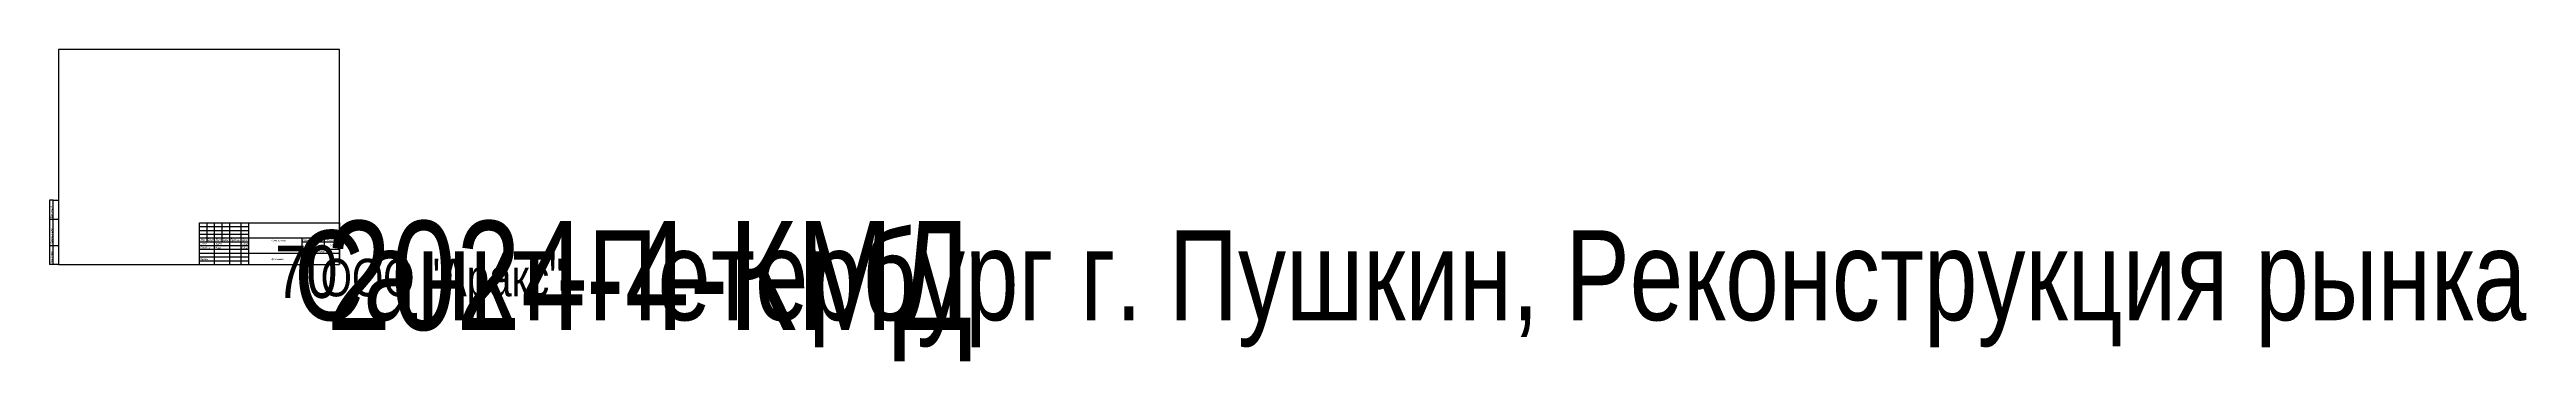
# Paper-space layout 'A3 Advance Steel' of a CAD drawing. Header units: millimetres. Extents: x 0 to 3271, y -128 to 284.
import ezdxf
from ezdxf.enums import TextEntityAlignment as Align

# ---------------------------------------------------------------- set-up
doc = ezdxf.new("R2018")
doc.units = ezdxf.units.MM
doc.layers.add('1', color=7, linetype='Continuous')
doc.layers.add('Standard', color=7, linetype='Continuous')
doc.styles.add('RUS_Standart', font='gost2304.shx', dxfattribs={"width": 0.8, "oblique": 15, "height": 2.5})

# ---------------------------------------------------------------- blocks, each defined once
blk = doc.blocks.new('HYPERSTEELPAGEFRAME')
at = {"color": 5}
for p, q in [((383, 284), (12, 284)), ((12, 284), (12, 0)), ((383, 0), (383, 284)), ((5, 85), (0, 85)), ((0, 85), (0, 0)), ((5, 60), (5, 85)), ((5, 85), (12, 85)), ((12, 85), (12, 0)), ((0, 60), (12, 60)), ((5, 25), (5, 60)), ((0, 25), (12, 25)), ((12, 0), (0, 0)), ((5, 0), (5, 25)), ((12, 0), (383, 0))]:
    blk.add_line(p, q, dxfattribs=at)
at = {"style": 'RUS_Standart', "oblique": 15, "width": 0.8}
for s, p in [('Взам. инв. N', (3.7, 60.9)), ('Подпись и дата', (3.7, 27.1)), ('Инв. N подл.', (3.7, 2))]:
    blk.add_text(s, height=2.5, rotation=90, dxfattribs=at).set_placement(p)
blk = doc.blocks.new('HYPERSTEELPAGEHEADER')
at = {"color": 5}
for p, q in [((-185, 55), (0, 55)), ((-185, 0), (-185, 55)), ((-185, 35), (-120, 35)), ((-175, 30), (-175, 55)), ((-165, 0), (-165, 55)), ((-155, 30), (-155, 55)), ((-145, 0), (-145, 55)), ((-130, 0), (-130, 55)), ((-120, 0), (-120, 55)), ((-120, 35), (0, 35)), ((-50, 35), (-50, 0)), ((-35, 20), (-35, 35)), ((-20, 20), (-20, 35)), ((0, 55), (0, 0)), ((-185, 30), (-120, 30)), ((-185, 0), (0, 0)), ((-120, 15), (0, 15)), ((-50, 30), (0, 30)), ((-50, 20), (0, 20))]:
    blk.add_line(p, q, dxfattribs=at)
for p, q in [((-185, 50), (-120, 50)), ((-185, 45), (-120, 45)), ((-185, 40), (-120, 40)), ((-185, 25), (-120, 25)), ((-185, 20), (-120, 20)), ((-185, 15), (-120, 15)), ((-185, 10), (-120, 10)), ((-185, 5), (-120, 5))]:
    blk.add_line(p, q)
at = {"layer": 'Standard', "color": 5}
blk.add_line((-30, 15), (-30, 20), dxfattribs=at)
at = {"style": 'RUS_Standart', "oblique": 15}
for s, height, width, p in [('Изм.', 3, 0.8, (-183.7, 31)), ('Кол.уч', 3, 0.7, (-174.7, 31)), ('Лист', 3, 0.8, (-164.1, 31)), ('Nдок.', 3, 0.8, (-154.4, 31)), ('Подпись', 3, 0.8, (-144.5, 31)), ('Дата', 3, 0.8, (-129, 31)), ('Номер позиции', 2.5, 0.8, (-90.1, 30.4)), ('Стадия', 2.5, 0.8, (-48.9, 31)), ('Масса', 2.5, 0.8, (-32.6, 31)), ('Масштаб', 2.5, 0.8, (-17.1, 30.9)), ('Деталировка', 2.5, 0.8, (-90.1, 6)), ('Лист', 2.5, 0.8, (-48.9, 16)), ('Листов', 2.5, 0.8, (-28.9, 16))]:
    blk.add_text(s, height=height, dxfattribs=dict(at, width=width)).set_placement(p)
at = {"lineweight": 30, "oblique": 15, "width": 0.8, "flags": 104}
for tag, p in [('USERPROJATTR4', (-185, 97)), ('USERPROJATTR5', (-185, 89)), ('USERATTR1', (-185, 81)), ('USERATTR2', (-185, 76)), ('USERATTR3', (-185, 71))]:
    blk.add_attdef(tag, text='', height=2.8, dxfattribs=at).set_placement(p, align=Align.BOTTOM_LEFT)
for tag, p in [('PROJECT', (-60, 45)), ('PROJECT_NO', (-17.5, 57.5)), ('POS_NUM', (-85, 25)), ('PHASE', (-43.2, 25)), ('МАССА', (-27.5, 25)), ('CLIENT', (-25, 7.5))]:
    blk.add_attdef(tag, text='', height=3, dxfattribs=at).set_placement(p, align=Align.MIDDLE_CENTER)
at = {"layer": '1', "style": 'RUS_Standart', "oblique": 15}
for tag, p, width in [('REVISION_INDEX', (-184, 36.5), 0.6), ('REVISION_AUTHOR', (-144, 36.5), 0.6), ('ДОЛЖНОСТЬ1', (-184, 26), 0.8), ('ДОЛЖНОСТЬ6', (-184, 21), 0.8), ('ДОЛЖНОСТЬ3', (-184, 16), 0.8), ('ДОЛЖНОСТЬ4', (-184, 11), 0.8), ('ДОЛЖНОСТЬ5', (-184, 6), 0.8), ('ДОЛЖНОСТЬ2', (-184, 1), 0.8), ('DETAILER', (-164, 21), 0.8), ('DESIGNER', (-164, 6), 0.8), ('CONTRACTOR', (-164, 26), 0.8), ('ФАМИЛИЯ3', (-164, 16), 0.8), ('ФАМИЛИЯ4', (-164, 11), 0.8), ('ФАМИЛИЯ2', (-164, 1), 0.8), ('DRAWING_NO', (-41.5, 16), 0.8), ('ЛИСТОВ', (-18.9, 16), 0.8)]:
    blk.add_attdef(tag, p, '', height=2.5, dxfattribs=dict(at, width=width))
for tag, height, width, p in [('REVISION_DATE', 2.5, 0.6, (-125.2, 36.4)), ('DATE_DRAW', 2.5, 0.6, (-125.2, 25.9)), ('DATE_DRAW', 2.5, 0.6, (-125.2, 25.9)), ('DATE_DRAW', 2.5, 0.6, (-125.2, 20.9)), ('DATE_DRAW', 2.5, 0.6, (-125.2, 20.9)), ('DATE_DRAW', 2.5, 0.6, (-125.2, 20.9)), ('DATE_DRAW', 2.5, 0.6, (-125.2, 20.9)), ('SCALE', 3, 0.8, (-11.2, 23.4))]:
    blk.add_attdef(tag, text='', height=height, dxfattribs=dict(at, width=width)).set_placement(p, align=Align.CENTER)

psp = doc.layouts.new('A3 Advance Steel')

# ---------------------------------------------------------------- block references
at = {"layer": 'Standard'}
psp.add_blockref('HYPERSTEELPAGEFRAME', (0, 0), dxfattribs=at)
ref = psp.add_blockref('HYPERSTEELPAGEHEADER', (383, 0), dxfattribs=at)
lines = psp.add_mtext('\\W0.8000;', dxfattribs={"layer": '0', "insert": (198, 97), "char_height": 201.6, "attachment_point": 1})
ref.add_attrib('USERPROJATTR4', '', (198, 97), dxfattribs={"flags": 104}).embed_mtext(lines)
lines = psp.add_mtext('\\W0.8000;', dxfattribs={"layer": '0', "insert": (198, 89), "char_height": 201.6, "attachment_point": 1})
ref.add_attrib('USERPROJATTR5', '', (198, 89), dxfattribs={"flags": 104}).embed_mtext(lines)
lines = psp.add_mtext('\\W0.8000;', dxfattribs={"layer": '0', "insert": (198, 81), "char_height": 201.6, "attachment_point": 1})
ref.add_attrib('USERATTR1', '', (198, 81), dxfattribs={"flags": 104}).embed_mtext(lines)
lines = psp.add_mtext('\\W0.8000;', dxfattribs={"layer": '0', "insert": (198, 76), "char_height": 201.6, "attachment_point": 1})
ref.add_attrib('USERATTR2', '', (198, 76), dxfattribs={"flags": 104}).embed_mtext(lines)
lines = psp.add_mtext('\\W0.8000;', dxfattribs={"layer": '0', "insert": (198, 71), "char_height": 201.6, "attachment_point": 1})
ref.add_attrib('USERATTR3', '', (198, 71), dxfattribs={"flags": 104}).embed_mtext(lines)
lines = psp.add_mtext('\\W0.8000;2024-4-КМД', dxfattribs={"layer": '0', "insert": (365.5, 57.5), "char_height": 144, "attachment_point": 1})
ref.add_attrib('PROJECT_NO', '', (365.5, 57.5), dxfattribs={"flags": 104}).embed_mtext(lines)
lines = psp.add_mtext('\\W0.8000;70', dxfattribs={"layer": '0', "insert": (298, 25), "char_height": 69.126, "attachment_point": 1})
ref.add_attrib('POS_NUM', '', (298, 25), dxfattribs={"flags": 104}).embed_mtext(lines)
lines = psp.add_mtext('\\W0.8000;Санкт-Петербург г. Пушкин, Реконструкция рынка', dxfattribs={"layer": '0', "insert": (323, 45), "char_height": 118.706, "attachment_point": 1})
ref.add_attrib('PROJECT', '', (323, 45), dxfattribs={"flags": 104}).embed_mtext(lines)
lines = psp.add_mtext('\\W0.8000;ООО "Аракс"', dxfattribs={"layer": '0', "insert": (358, 7.5), "char_height": 49.646, "attachment_point": 1})
ref.add_attrib('CLIENT', '', (358, 7.5), dxfattribs={"flags": 104}).embed_mtext(lines)
ref.add_attrib('ДОЛЖНОСТЬ1', 'Гл.Конс.', (199, 26), dxfattribs={"layer": '1', "height": 2.5, "style": 'RUS_Standart', "oblique": 15, "width": 0.8})
ref.add_attrib('ДОЛЖНОСТЬ5', 'Вед.Конс.', (199, 6), dxfattribs={"layer": '1', "height": 2.5, "style": 'RUS_Standart', "oblique": 15, "width": 0.8})
ref.add_attrib('ДОЛЖНОСТЬ6', 'Разработал', (199, 21), dxfattribs={"layer": '1', "height": 2.5, "style": 'RUS_Standart', "oblique": 15, "width": 0.8})
ref.add_attrib('CONTRACTOR', 'Храпов', (219, 26), dxfattribs={"layer": '1', "height": 2.5, "style": 'RUS_Standart', "oblique": 15, "width": 0.8})
ref.add_attrib('DETAILER', 'Мисак', (219, 21), dxfattribs={"layer": '1', "height": 2.5, "style": 'RUS_Standart', "oblique": 15, "width": 0.8})
lines = psp.add_mtext('\\W0.8000;', dxfattribs={"layer": '0', "insert": (339.8, 25), "char_height": 18, "attachment_point": 1})
ref.add_attrib('PHASE', '', (339.8, 25), dxfattribs={"flags": 104}).embed_mtext(lines)
lines = psp.add_mtext('\\W0.8000;', dxfattribs={"layer": '0', "insert": (355.5, 25), "char_height": 18, "attachment_point": 1})
ref.add_attrib('МАССА', '', (355.5, 25), dxfattribs={"flags": 104}).embed_mtext(lines)
ref.add_attrib('SCALE', '1:5', dxfattribs={"layer": '1', "height": 3, "style": 'RUS_Standart', "oblique": 15, "width": 0.8}).set_placement((371.8, 23.4), align=Align.CENTER)
ref.add_attrib('DRAWING_NO', '73', (341.5, 16), dxfattribs={"layer": '1', "height": 2.5, "style": 'RUS_Standart', "oblique": 15, "width": 0.8})
ref.add_attrib('DATE_DRAW', '07.02.2024', dxfattribs={"layer": '1', "height": 2.5, "style": 'RUS_Standart', "oblique": 15, "width": 0.6}).set_placement((257.8, 25.9), align=Align.CENTER)
ref.add_attrib('DATE_DRAW', '07.02.2024', dxfattribs={"layer": '1', "height": 2.5, "style": 'RUS_Standart', "oblique": 15, "width": 0.6}).set_placement((257.8, 20.9), align=Align.CENTER)
ref.add_attrib('DATE_DRAW', '07.02.2024', dxfattribs={"layer": '1', "height": 2.5, "style": 'RUS_Standart', "oblique": 15, "width": 0.6}).set_placement((257.8, 20.9), align=Align.CENTER)
ref.add_attrib('DATE_DRAW', '07.02.2024', dxfattribs={"layer": '1', "height": 2.5, "style": 'RUS_Standart', "oblique": 15, "width": 0.6}).set_placement((257.8, 20.9), align=Align.CENTER)
ref.add_attrib('DATE_DRAW', '07.02.2024', dxfattribs={"layer": '1', "height": 2.5, "style": 'RUS_Standart', "oblique": 15, "width": 0.6}).set_placement((257.8, 20.9), align=Align.CENTER)
ref.add_attrib('DATE_DRAW', '07.02.2024', dxfattribs={"layer": '1', "height": 2.5, "style": 'RUS_Standart', "oblique": 15, "width": 0.6}).set_placement((257.8, 25.9), align=Align.CENTER)

doc.saveas('drawing.dxf')
